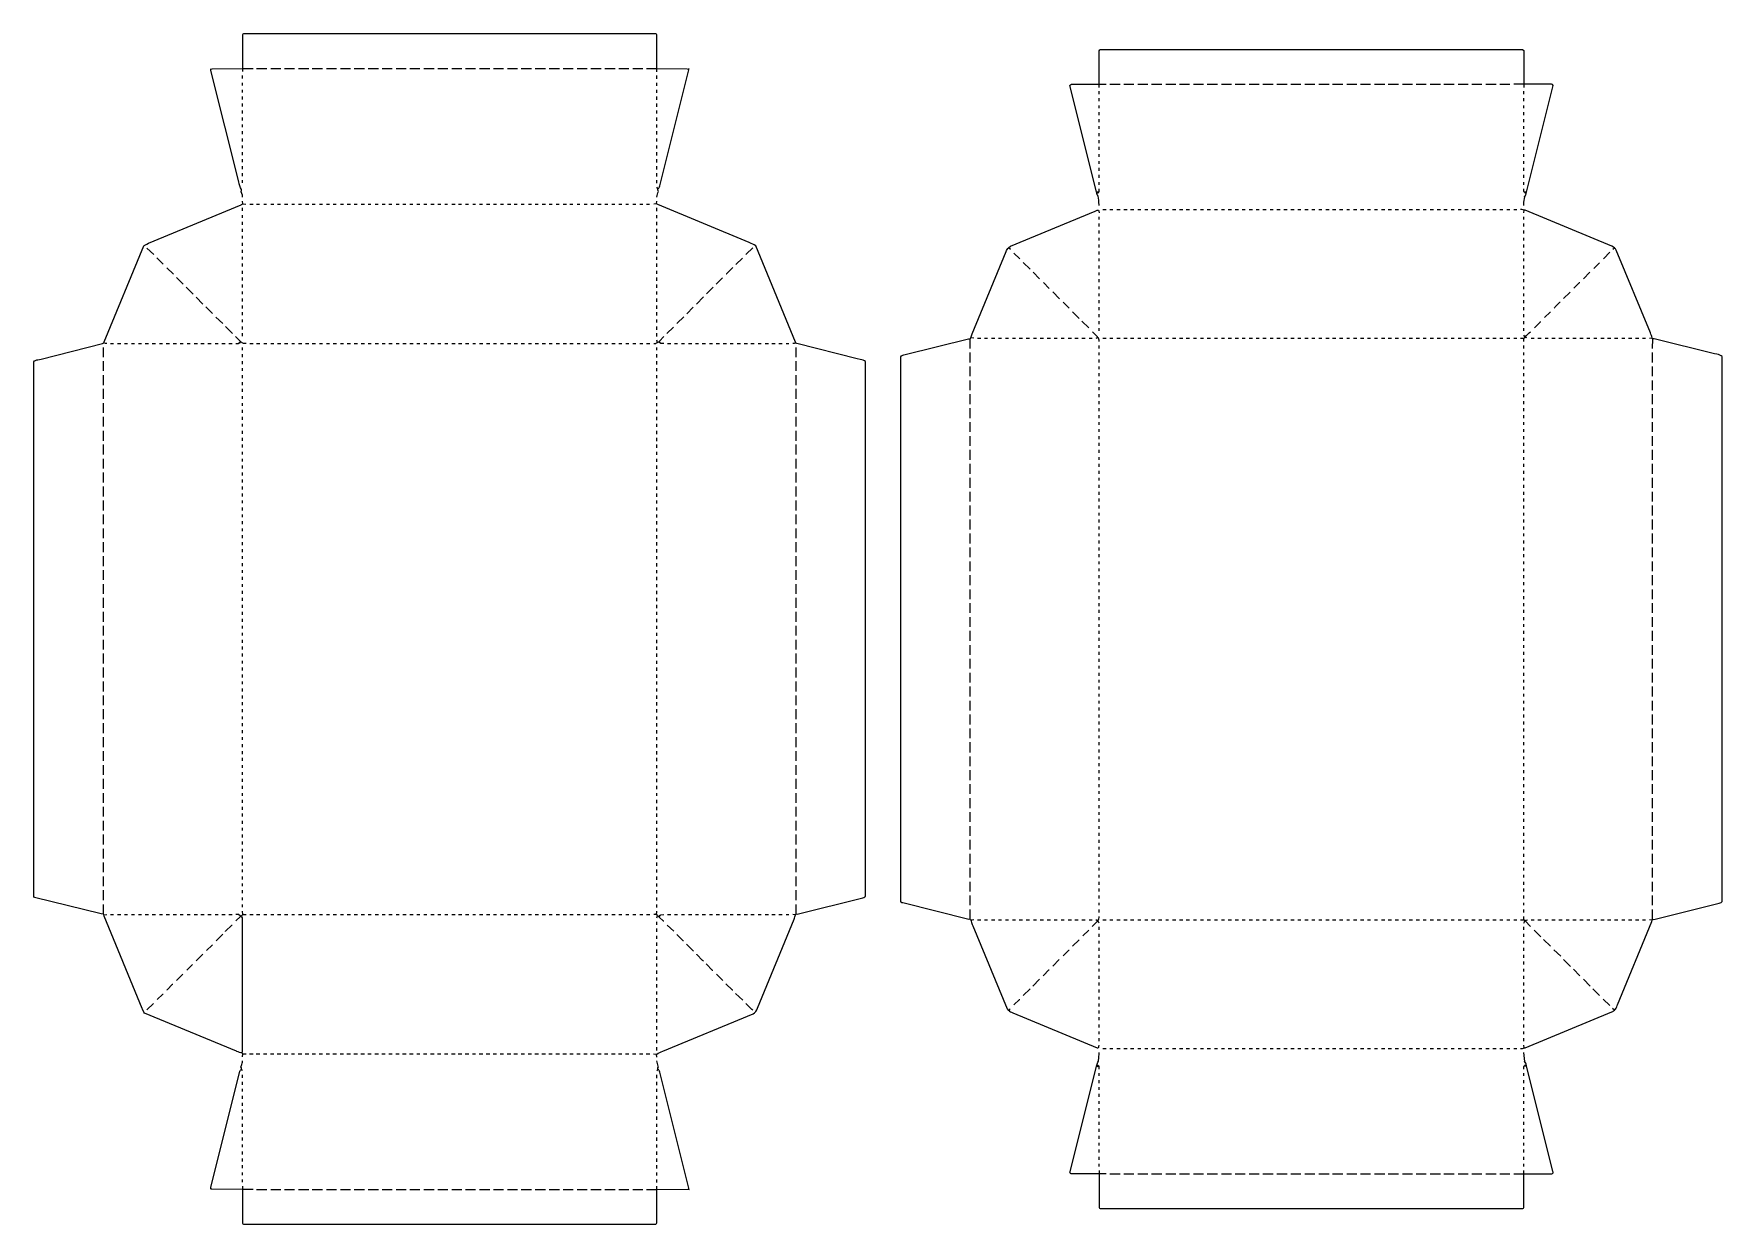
# Model space of a CAD drawing. Extents: x 660 to 6388, y 467 to 4506.
import ezdxf

# ---------------------------------------------------------------- set-up
doc = ezdxf.new("R2010")
doc.units = 0
doc.layers.get('0').update_dxf_attribs({"linetype": 'CONTINUOUS'})

msp = doc.modelspace()

# ---------------------------------------------------------------- linework, layer by layer
at = {"color": 7, "linetype": 'CONTINUOUS'}
for points in [[(2774, 4377), (2774, 4388), (2773.5, 4502, 0.332413), (2770, 4506), (1372, 4506, 0.270975), (1368.5, 4502), (1368, 4388), (1368, 4378)], [(4274, 4324), (4274, 4335), (4274.5, 4448, -0.247487), (4279, 4453), (5710, 4453), (5715, 4449), (5715, 4335), (5715, 4324)], [(1368, 3952), (1367.6, 3957.9), (1363.6, 3969.9), (1363.5, 3971, 0.067195), (1365, 3978, -0.12801), (1355.4, 4003.1), (1260.6, 4381.9, -0.106047), (1261, 4386)], [(2777, 3979, 0.200814), (2784.6, 3995.1), (2785.6, 3999.1), (2882, 4384), (2881, 4386)], [(4274, 3923), (4273.5, 3936), (4272.6, 3939.9), (4272.4, 3949.1), (4270.8, 3953.9, -0.064627), (4266, 3966), (4265, 3970), (4175, 4330, -0.200223), (4180, 4334.5), (4274, 4335), (4298, 4335)], [(5715, 3923), (5715.5, 3935), (5718, 3953), (5719, 3955, 0.11879), (5723, 3966), (5724, 3969), (5814, 4331, 0.250927), (5809, 4334.5), (5715, 4335), (5681, 4335)], [(2774, 3952, -0.076176), (2779, 3971), (2778.2, 3973.1, -0.152689), (2777, 3979, 0.085094), (2774, 3985)], [(5723, 3966, -0.545951), (5716, 3970), (5715, 3971), (5715, 3980)], [(896, 1519), (888.9, 1519.6), (663, 1576), (660, 1579), (660, 3393, -0.226284), (674.1, 3399.6), (684.9, 3402.4), (893.1, 3454.8), (898, 3457), (898.4, 3460.9), (1033, 3786), (1034, 3788), (1043.1, 3792.7), (1048.9, 3795.2), (1364, 3926), (1365, 3927), (1369, 3929), (1379, 3928)], [(3244, 3457), (3243.6, 3459.9), (3109, 3786, 0.088217), (3088.9, 3796.8), (3086.9, 3797.7), (2777.2, 3926.2), (2773, 3929), (2763, 3928)], [(3837, 3438), (3837, 3471, 0.184026), (3839, 3474, -0.093701), (3843.7, 3488.1), (3958.8, 3767.1, -0.101144), (3967, 3780), (3974, 3785), (4260.9, 3904.3), (4267.9, 3907.2, -0.551051), (4273.6, 3903.9), (4274, 3899)], [(6152, 1502), (6156, 1501), (6378.1, 1556.6), (6380.9, 1557.4, 0.175272), (6388, 1562), (6388, 3411, 0.152773), (6370.1, 3418.4), (6362.1, 3420.4), (6157, 3471.5), (6156, 3471), (6152, 3471), (6150, 3473), (6150, 3474, 0.06961), (6144.3, 3491.1), (6028.2, 3772.1, 0.146719), (6022, 3780), (6013.8, 3785.8), (5720, 3907.5), (5719, 3907), (5715, 3907), (5713.1, 3908.2, 0.168768), (5704, 3910)], [(5818, 3575, -0.065166), (5826, 3584), (5837, 3595), (5838, 3595)], [(4274, 3462, 0.281867), (4269, 3476), (4269, 3478), (4252, 3495)], [(5704, 3473), (5715, 3473), (5718, 3476), (5720, 3477, -0.070149), (5738, 3495)], [(908, 3455, -0.130252), (898, 3457)], [(1346, 3455), (1355, 3455), (1357, 3457), (1358, 3458, 1.246616), (1360, 3459), (1361, 3461)], [(2763, 3455, 0.204893), (2776, 3459, 0.333333), (2780, 3461), (2782, 3462), (2782.2, 3462.9), (2798, 3479)], [(3246, 1520), (3250, 1519), (3473.1, 1574.6), (3475.9, 1575.4, 0.137422), (3482, 1580), (3482, 3394, 0.117193), (3463.9, 3400.6), (3453.1, 3403.4), (3248.9, 3454.8), (3244, 3457), (3243.1, 3456.8), (3239.9, 3455.4), (3235, 3455)], [(3837, 1502), (3832, 1501), (3607.9, 1557.6), (3605, 1558), (3601, 1562), (3601, 3410, -0.227924), (3616.1, 3417.6), (3830.9, 3471.4, -0.086291), (3837, 3471)], [(4264, 3473, -0.15463), (4269, 3476)], [(5718, 3476, 0.228676), (5715, 3483)], [(5725, 3474, -0.155754), (5720, 3477)], [(1367, 1048, -0.086109), (1349.1, 1053.3), (1347.9, 1053.8), (1036, 1183), (1033, 1186), (1028.3, 1197.1), (1027.7, 1198.9), (898.4, 1512.1), (898, 1517), (896, 1519), (896, 1552)], [(2762, 1045), (2774, 1044, -0.070735), (2794.1, 1053.8), (3100.1, 1180.8, 0.24033), (3114.7, 1200.1), (3239.7, 1502.1, 0.06564), (3244, 1517, 0.184026), (3246, 1520), (3246, 1552)], [(1346, 1496), (1361, 1511), (1361, 1512), (1365, 1513, 0.09902), (1369, 1518), (1368, 1529)], [(1368, 1035), (1369, 1045), (1367, 1047), (1367, 1048), (1367.4, 1050.9), (1368, 1052), (1368, 1507, -0.079147), (1365, 1513)], [(2772, 1518), (2772.8, 1521.1, 0.169482), (2774, 1529)], [(2776, 1513), (2780, 1512, -0.162278), (2786, 1516), (2787, 1517), (2797, 1518)], [(2797, 1495), (2796, 1495), (2782, 1509), (2782, 1510, -0.618034), (2780, 1512)], [(3840, 1499, 0.133569), (3843.8, 1483.9), (3845.8, 1478.9), (3962.2, 1198.2), (3966, 1193), (3968, 1193, 0.171313), (3980.9, 1184.8), (4267.9, 1065.8, 0.457764), (4273.6, 1070.1), (4274, 1074)], [(4251, 1477), (4270, 1496), (4270, 1497, 0.179421), (4274, 1511)], [(4270, 1497, -0.126966), (4263, 1500)], [(4274, 1489, 0.125359), (4270, 1496)], [(5704, 1063, 0.200418), (5716, 1066), (5720, 1065), (6013.9, 1187.2), (6016.9, 1188.3, 0.071993), (6022, 1193, 0.16957), (6031.7, 1209.1), (6032.3, 1210.9), (6149.6, 1494.1), (6150, 1499, 0.184026), (6152, 1502), (6152, 1535)], [(5715, 1489, 0.155288), (5718, 1497), (5715, 1500), (5715, 1511)], [(5720, 1496, -0.125537), (5727, 1500)], [(3968, 1193, -0.162278), (3972, 1198)], [(4298, 638), (4274, 638), (4179, 638.5, -0.557003), (4175.6, 645.1), (4265, 1003), (4266, 1007, -0.098591), (4272, 1020), (4272.6, 1033.1, 0.097668), (4274, 1050)], [(5681, 638), (5715, 638), (5810, 638.5, 0.586605), (5813.4, 646.1), (5724, 1004), (5724, 1006), (5723, 1007, 0.145859), (5718, 1019), (5715, 1050)], [(1404, 585), (1368, 585), (1264, 585.5, -0.557578), (1260.6, 591.1), (1359.4, 985.9, -0.104176), (1365, 993)], [(1368, 987, 0.085094), (1365, 993, 0.155754), (1363, 1001), (1364.4, 1005.9, 0.165152), (1368, 1021)], [(2774, 987, 0.079147), (2777, 993, -0.217143), (2779, 1001), (2778.4, 1003.1), (2774.4, 1017.1), (2774, 1021)], [(2881, 586), (2882, 589), (2783.4, 983.1), (2782.6, 985.9, 0.195857), (2777, 993)], [(4274, 993), (4274, 1002), (4273, 1003, 0.288281), (4266, 1007)], [(4274, 649), (4274, 638), (4274.5, 524, 0.270975), (4278, 520), (5711, 520, 0.270975), (5714.5, 524), (5715, 638), (5715, 649)], [(1368, 596), (1368, 585), (1368.5, 471, 0.270975), (1372, 467), (2770, 467, 0.148952), (2773.5, 472), (2774, 585), (2774, 596)]]:
    msp.add_lwpolyline(points, format="xyb", dxfattribs=at)
for points in [[(1260, 4387), (1261, 4386), (1261.9, 4386.2), (1265, 4387.5), (1368, 4388), (1404, 4388)], [(1368, 4354), (1368, 4364)], [(1416, 4388), (1451, 4388)], [(1464, 4388), (1498, 4388)], [(1511, 4388), (1545, 4388)], [(1558, 4388), (1593, 4388)], [(1605, 4388), (1640, 4388)], [(1653, 4388), (1687, 4388)], [(1700, 4388), (1734, 4388)], [(1747, 4388), (1782, 4388)], [(1794, 4388), (1829, 4388)], [(1842, 4388), (1876, 4388)], [(1889, 4388), (1923, 4388)], [(1936, 4388), (1970, 4388)], [(1983, 4388), (2018, 4388)], [(2031, 4388), (2065, 4388)], [(2078, 4388), (2112, 4388)], [(2125, 4388), (2159, 4388)], [(2172, 4388), (2207, 4388)], [(2220, 4388), (2254, 4388)], [(2267, 4388), (2301, 4388)], [(2314, 4388), (2348, 4388)], [(2361, 4388), (2396, 4388)], [(2408, 4388), (2443, 4388)], [(2456, 4388), (2490, 4388)], [(2503, 4388), (2537, 4388)], [(2550, 4388), (2585, 4388)], [(2597, 4388), (2632, 4388)], [(2645, 4388), (2679, 4388)], [(2692, 4388), (2726, 4388)], [(2739, 4388), (2774, 4388), (2877, 4387.5), (2881, 4386), (2883, 4388)], [(2774, 4353), (2774, 4364)], [(1368, 4330), (1368, 4340)], [(1368, 4307), (1368, 4316)], [(2774, 4329), (2774, 4340)], [(2774, 4306), (2774, 4316)], [(4274, 4301), (4274, 4311)], [(4311, 4335), (4345, 4335)], [(4358, 4335), (4392, 4335)], [(4405, 4335), (4439, 4335)], [(4452, 4335), (4487, 4335)], [(4500, 4335), (4534, 4335)], [(4547, 4335), (4581, 4335)], [(4594, 4335), (4628, 4335)], [(4641, 4335), (4676, 4335)], [(4689, 4335), (4723, 4335)], [(4736, 4335), (4770, 4335)], [(4783, 4335), (4817, 4335)], [(4830, 4335), (4865, 4335)], [(4877, 4335), (4912, 4335)], [(4925, 4335), (4959, 4335)], [(4972, 4335), (5006, 4335)], [(5019, 4335), (5054, 4335)], [(5066, 4335), (5101, 4335)], [(5114, 4335), (5148, 4335)], [(5161, 4335), (5195, 4335)], [(5208, 4335), (5243, 4335)], [(5255, 4335), (5290, 4335)], [(5303, 4335), (5337, 4335)], [(5350, 4335), (5384, 4335)], [(5397, 4335), (5432, 4335)], [(5444, 4335), (5479, 4335)], [(5492, 4335), (5526, 4335)], [(5539, 4335), (5573, 4335)], [(5586, 4335), (5621, 4335)], [(5633, 4335), (5668, 4335)], [(5715, 4301), (5715, 4311)], [(1368, 4283), (1368, 4293)], [(1368, 4259), (1368, 4269)], [(1368, 4236), (1368, 4246)], [(2774, 4282), (2774, 4293)], [(2774, 4258), (2774, 4269)], [(2774, 4235), (2774, 4246)], [(4274, 4277), (4274, 4287)], [(4274, 4254), (4274, 4263)], [(4274, 4230), (4274, 4240)], [(5715, 4277), (5715, 4287)], [(5715, 4254), (5715, 4263)], [(5715, 4230), (5715, 4240)], [(1368, 4212), (1368, 4222)], [(1368, 4189), (1368, 4198)], [(2774, 4211), (2774, 4222)], [(2774, 4188), (2774, 4198)], [(4274, 4206), (4274, 4216)], [(4274, 4183), (4274, 4192)], [(5715, 4206), (5715, 4216)], [(5715, 4183), (5715, 4192)], [(1368, 4165), (1368, 4175)], [(1368, 4141), (1368, 4151)], [(1368, 4118), (1368, 4127)], [(2774, 4164), (2774, 4175)], [(2774, 4140), (2774, 4151)], [(2774, 4117), (2774, 4127)], [(4274, 4159), (4274, 4169)], [(4274, 4135), (4274, 4145)], [(5715, 4159), (5715, 4169)], [(5715, 4135), (5715, 4145)], [(1368, 4094), (1368, 4104)], [(1368, 4070), (1368, 4080)], [(2774, 4093), (2774, 4104)], [(2774, 4069), (2774, 4080)], [(4274, 4112), (4274, 4122)], [(4274, 4088), (4274, 4098)], [(4274, 4065), (4274, 4074)], [(5715, 4112), (5715, 4122)], [(5715, 4088), (5715, 4098)], [(5715, 4065), (5715, 4074)], [(1368, 4047), (1368, 4057)], [(1368, 4023), (1368, 4033)], [(2774, 4046), (2774, 4057)], [(2774, 4022), (2774, 4033)], [(4274, 4041), (4274, 4051)], [(4274, 4017), (4274, 4027)], [(5715, 4041), (5715, 4051)], [(5715, 4017), (5715, 4027)], [(1368, 4000), (1368, 4009)], [(2774, 3999), (2774, 4009)], [(4274, 3994), (4274, 4003)], [(5715, 3994), (5715, 4003)], [(5718, 3953), (5716, 3954)], [(1369, 3929), (1368, 3938)], [(1368, 3905), (1368, 3915)], [(1393, 3928), (1404, 3928)], [(1416, 3928), (1426, 3928)], [(1440, 3928), (1450, 3928)], [(1464, 3928), (1474, 3928)], [(1487, 3928), (1497, 3928)], [(1511, 3928), (1522, 3928)], [(1535, 3928), (1545, 3928)], [(1558, 3928), (1568, 3928)], [(1582, 3928), (1593, 3928)], [(1605, 3928), (1615, 3928)], [(1629, 3928), (1639, 3928)], [(1653, 3928), (1663, 3928)], [(1676, 3928), (1686, 3928)], [(1700, 3928), (1711, 3928)], [(1723, 3928), (1734, 3928)], [(1747, 3928), (1757, 3928)], [(1771, 3928), (1782, 3928)], [(1794, 3928), (1804, 3928)], [(1818, 3928), (1828, 3928)], [(1842, 3928), (1852, 3928)], [(1865, 3928), (1875, 3928)], [(1889, 3928), (1900, 3928)], [(1912, 3928), (1922, 3928)], [(1936, 3928), (1946, 3928)], [(1960, 3928), (1970, 3928)], [(1983, 3928), (1993, 3928)], [(2007, 3928), (2018, 3928)], [(2031, 3928), (2041, 3928)], [(2054, 3928), (2064, 3928)], [(2078, 3928), (2089, 3928)], [(2101, 3928), (2111, 3928)], [(2125, 3928), (2135, 3928)], [(2149, 3928), (2159, 3928)], [(2172, 3928), (2182, 3928)], [(2196, 3928), (2207, 3928)], [(2220, 3928), (2230, 3928)], [(2243, 3928), (2253, 3928)], [(2267, 3928), (2278, 3928)], [(2290, 3928), (2300, 3928)], [(2314, 3928), (2324, 3928)], [(2338, 3928), (2348, 3928)], [(2361, 3928), (2371, 3928)], [(2385, 3928), (2396, 3928)], [(2408, 3928), (2419, 3928)], [(2432, 3928), (2442, 3928)], [(2456, 3928), (2467, 3928)], [(2479, 3928), (2489, 3928)], [(2503, 3928), (2513, 3928)], [(2527, 3928), (2537, 3928)], [(2550, 3928), (2560, 3928)], [(2574, 3928), (2585, 3928)], [(2597, 3928), (2607, 3928)], [(2621, 3928), (2631, 3928)], [(2645, 3928), (2655, 3928)], [(2668, 3928), (2678, 3928)], [(2692, 3928), (2703, 3928)], [(2716, 3928), (2726, 3928)], [(2739, 3928), (2749, 3928)], [(2773, 3929), (2774, 3938)], [(2774, 3904), (2774, 3915)], [(4287, 3910), (4298, 3910)], [(4311, 3910), (4321, 3910)], [(4334, 3910), (4345, 3910)], [(4358, 3910), (4369, 3910)], [(4381, 3910), (4392, 3910)], [(4405, 3910), (4416, 3910)], [(4429, 3910), (4439, 3910)], [(4452, 3910), (4463, 3910)], [(4476, 3910), (4487, 3910)], [(4500, 3910), (4510, 3910)], [(4523, 3910), (4534, 3910)], [(4547, 3910), (4558, 3910)], [(4570, 3910), (4581, 3910)], [(4594, 3910), (4605, 3910)], [(4618, 3910), (4628, 3910)], [(4641, 3910), (4652, 3910)], [(4665, 3910), (4676, 3910)], [(4689, 3910), (4699, 3910)], [(4712, 3910), (4723, 3910)], [(4736, 3910), (4747, 3910)], [(4759, 3910), (4770, 3910)], [(4783, 3910), (4794, 3910)], [(4807, 3910), (4817, 3910)], [(4830, 3910), (4841, 3910)], [(4854, 3910), (4865, 3910)], [(4877, 3910), (4888, 3910)], [(4901, 3910), (4912, 3910)], [(4925, 3910), (4936, 3910)], [(4948, 3910), (4959, 3910)], [(4972, 3910), (4983, 3910)], [(4996, 3910), (5006, 3910)], [(5019, 3910), (5030, 3910)], [(5043, 3910), (5054, 3910)], [(5066, 3910), (5077, 3910)], [(5090, 3910), (5101, 3910)], [(5114, 3910), (5124, 3910)], [(5137, 3910), (5148, 3910)], [(5161, 3910), (5172, 3910)], [(5185, 3910), (5195, 3910)], [(5208, 3910), (5219, 3910)], [(5232, 3910), (5243, 3910)], [(5255, 3910), (5266, 3910)], [(5279, 3910), (5290, 3910)], [(5303, 3910), (5313, 3910)], [(5326, 3910), (5337, 3910)], [(5350, 3910), (5361, 3910)], [(5374, 3910), (5384, 3910)], [(5397, 3910), (5408, 3910)], [(5421, 3910), (5432, 3910)], [(5444, 3910), (5455, 3910)], [(5468, 3910), (5479, 3910)], [(5492, 3910), (5502, 3910)], [(5515, 3910), (5526, 3910)], [(5539, 3910), (5550, 3910)], [(5562, 3910), (5573, 3910)], [(5586, 3910), (5597, 3910)], [(5610, 3910), (5621, 3910)], [(5633, 3910), (5644, 3910)], [(5657, 3910), (5668, 3910)], [(5681, 3910), (5691, 3910)], [(5715, 3899), (5716, 3907)], [(1368, 3881), (1368, 3891)], [(1368, 3858), (1368, 3868)], [(1368, 3834), (1368, 3844)], [(2774, 3880), (2774, 3891)], [(2774, 3857), (2774, 3868)], [(2774, 3833), (2774, 3844)], [(4274, 3876), (4274, 3885)], [(4274, 3852), (4274, 3862)], [(4274, 3828), (4274, 3838)], [(5715, 3876), (5715, 3885)], [(5715, 3852), (5715, 3862)], [(5715, 3828), (5715, 3838)], [(1368, 3811), (1368, 3820)], [(1368, 3787), (1368, 3797)], [(2774, 3810), (2774, 3820)], [(2774, 3786), (2774, 3797)], [(4274, 3805), (4274, 3814)], [(4274, 3781), (4274, 3791)], [(5715, 3805), (5715, 3814)], [(5715, 3781), (5715, 3791)], [(1067, 3757), (1044, 3779)], [(1099, 3724), (1077, 3746)], [(1368, 3763), (1368, 3773)], [(1368, 3740), (1368, 3749)], [(1368, 3716), (1368, 3726)], [(2774, 3762), (2774, 3773)], [(2774, 3739), (2774, 3749)], [(2774, 3715), (2774, 3726)], [(3042, 3723), (3064, 3745)], [(3076, 3758), (3076.9, 3758.2), (3099, 3780)], [(3973, 3774), (3967, 3780)], [(4005, 3742), (3985, 3762)], [(4040, 3707), (4017, 3730)], [(4274, 3757), (4274, 3767)], [(4274, 3734), (4274, 3744)], [(5715, 3757), (5715, 3767)], [(5715, 3734), (5715, 3744)], [(5952, 3710), (5970.9, 3728.2), (5972, 3729)], [(5985, 3742), (5985.8, 3743.1), (6007, 3765)], [(6017, 3775), (6022, 3780)], [(1134, 3690), (1111, 3712)], [(1167, 3656), (1144, 3679)], [(1368, 3692), (1368, 3702)], [(1368, 3669), (1368, 3679)], [(2774, 3691), (2774, 3702)], [(2774, 3668), (2774, 3679)], [(2975, 3656), (2997, 3678)], [(3009, 3691), (3010, 3691), (3032, 3713)], [(4072, 3675), (4050, 3697)], [(4274, 3710), (4274, 3720)], [(4274, 3687), (4274, 3696)], [(4274, 3663), (4274, 3673)], [(5715, 3710), (5715, 3720)], [(5715, 3687), (5715, 3696)], [(5715, 3663), (5715, 3673)], [(5917, 3675), (5939, 3697)], [(1201, 3623), (1177, 3646)], [(1234, 3589), (1211, 3612)], [(1368, 3645), (1368, 3655)], [(1368, 3622), (1368, 3631)], [(2774, 3644), (2774, 3655)], [(2774, 3621), (2774, 3631)], [(2908, 3589), (2932, 3613)], [(2942, 3624), (2943.1, 3624.8), (2965, 3646)], [(4105, 3642), (4085, 3662)], [(4140, 3607), (4117, 3630)], [(4274, 3639), (4274, 3649)], [(4274, 3616), (4274, 3625)], [(5715, 3639), (5715, 3649)], [(5715, 3616), (5715, 3625)], [(5850, 3608), (5870.9, 3628.2), (5872, 3629)], [(5885, 3643), (5904.1, 3661.8), (5905, 3662)], [(1266, 3557), (1244, 3579)], [(1368, 3598), (1368, 3608)], [(1368, 3574), (1368, 3584)], [(1368, 3551), (1368, 3561)], [(2774, 3597), (2774, 3608)], [(2774, 3573), (2774, 3584)], [(2774, 3550), (2774, 3561)], [(2875, 3556), (2897, 3578)], [(4172, 3575), (4152, 3595)], [(4207, 3540), (4184, 3563)], [(4274, 3592), (4274, 3602)], [(4274, 3568), (4274, 3578)], [(4274, 3545), (4274, 3555)], [(5715, 3592), (5715, 3602)], [(5715, 3568), (5715, 3578)], [(5715, 3545), (5715, 3555)], [(5785, 3543), (5803.9, 3561.2), (5805, 3562)], [(1301, 3523), (1278, 3545)], [(1334, 3489), (1310, 3513)], [(1368, 3527), (1368, 3537)], [(1368, 3503), (1368, 3513)], [(2774, 3526), (2774, 3537)], [(2774, 3502), (2774, 3513)], [(2808, 3489), (2830, 3511)], [(2842, 3524), (2843, 3524), (2865, 3546)], [(4239, 3508), (4216, 3531)], [(4274, 3521), (4274, 3531)], [(4274, 3498), (4274, 3507)], [(5715, 3521), (5715, 3531)], [(5715, 3498), (5715, 3507)], [(5751, 3508), (5751.8, 3509.1), (5771, 3529), (5772, 3530)], [(896, 3409), (896, 3442)], [(920, 3455), (931, 3455)], [(944, 3455), (955, 3455)], [(968, 3455), (978, 3455)], [(991, 3455), (1002, 3455)], [(1015, 3455), (1026, 3455)], [(1038, 3455), (1049, 3455)], [(1062, 3455), (1073, 3455)], [(1086, 3455), (1097, 3455)], [(1109, 3455), (1120, 3455)], [(1133, 3455), (1144, 3455)], [(1157, 3455), (1167, 3455)], [(1180, 3455), (1191, 3455)], [(1204, 3455), (1215, 3455)], [(1227, 3455), (1238, 3455)], [(1251, 3455), (1262, 3455)], [(1275, 3455), (1285, 3455)], [(1298, 3455), (1309, 3455)], [(1322, 3455), (1333, 3455)], [(1380, 3455), (1372, 3455.4), (1361, 3461), (1361, 3462), (1344, 3479)], [(1368, 3480), (1368, 3490)], [(1368, 3433), (1368, 3442)], [(1393, 3455), (1404, 3455)], [(1416, 3455), (1427, 3455)], [(1440, 3455), (1451, 3455)], [(1464, 3455), (1474, 3455)], [(1487, 3455), (1498, 3455)], [(1511, 3455), (1522, 3455)], [(1535, 3455), (1545, 3455)], [(1558, 3455), (1569, 3455)], [(1582, 3455), (1593, 3455)], [(1605, 3455), (1616, 3455)], [(1629, 3455), (1640, 3455)], [(1653, 3455), (1663, 3455)], [(1676, 3455), (1687, 3455)], [(1700, 3455), (1711, 3455)], [(1723, 3455), (1734, 3455)], [(1747, 3455), (1758, 3455)], [(1771, 3455), (1782, 3455)], [(1794, 3455), (1805, 3455)], [(1818, 3455), (1829, 3455)], [(1842, 3455), (1852, 3455)], [(1865, 3455), (1876, 3455)], [(1889, 3455), (1900, 3455)], [(1912, 3455), (1923, 3455)], [(1936, 3455), (1947, 3455)], [(1960, 3455), (1970, 3455)], [(1983, 3455), (1994, 3455)], [(2007, 3455), (2018, 3455)], [(2031, 3455), (2041, 3455)], [(2054, 3455), (2065, 3455)], [(2078, 3455), (2089, 3455)], [(2101, 3455), (2112, 3455)], [(2125, 3455), (2136, 3455)], [(2149, 3455), (2159, 3455)], [(2172, 3455), (2183, 3455)], [(2196, 3455), (2207, 3455)], [(2220, 3455), (2230, 3455)], [(2243, 3455), (2254, 3455)], [(2267, 3455), (2278, 3455)], [(2290, 3455), (2301, 3455)], [(2314, 3455), (2325, 3455)], [(2338, 3455), (2348, 3455)], [(2361, 3455), (2372, 3455)], [(2385, 3455), (2396, 3455)], [(2408, 3455), (2419, 3455)], [(2432, 3455), (2443, 3455)], [(2456, 3455), (2467, 3455)], [(2479, 3455), (2490, 3455)], [(2503, 3455), (2514, 3455)], [(2527, 3455), (2537, 3455)], [(2550, 3455), (2561, 3455)], [(2574, 3455), (2585, 3455)], [(2597, 3455), (2608, 3455)], [(2621, 3455), (2632, 3455)], [(2645, 3455), (2655, 3455)], [(2668, 3455), (2679, 3455)], [(2692, 3455), (2703, 3455)], [(2716, 3455), (2726, 3455)], [(2739, 3455), (2750, 3455)], [(2774, 3479), (2774, 3490)], [(2776, 3459), (2774, 3466)], [(2774, 3432), (2774, 3442)], [(2797, 3455), (2787, 3455), (2785, 3457), (2784, 3457), (2780, 3461)], [(2810, 3455), (2821, 3455)], [(2834, 3455), (2844, 3455)], [(2857, 3455), (2868, 3455)], [(2881, 3455), (2892, 3455)], [(2905, 3455), (2915, 3455)], [(2928, 3455), (2939, 3455)], [(2952, 3455), (2963, 3455)], [(2975, 3455), (2986, 3455)], [(2999, 3455), (3010, 3455)], [(3023, 3455), (3033, 3455)], [(3046, 3455), (3057, 3455)], [(3070, 3455), (3081, 3455)], [(3093, 3455), (3104, 3455)], [(3117, 3455), (3128, 3455)], [(3141, 3455), (3152, 3455)], [(3164, 3455), (3175, 3455)], [(3188, 3455), (3199, 3455)], [(3212, 3455), (3222, 3455)], [(3246, 3409), (3246, 3442)], [(3849, 3473), (3839, 3474)], [(3862, 3473), (3873, 3473)], [(3885, 3473), (3896, 3473)], [(3909, 3473), (3920, 3473)], [(3933, 3473), (3943, 3473)], [(3956, 3473), (3967, 3473)], [(3980, 3473), (3991, 3473)], [(4003, 3473), (4014, 3473)], [(4027, 3473), (4038, 3473)], [(4051, 3473), (4062, 3473)], [(4074, 3473), (4085, 3473)], [(4098, 3473), (4109, 3473)], [(4122, 3473), (4132, 3473)], [(4145, 3473), (4156, 3473)], [(4169, 3473), (4180, 3473)], [(4192, 3473), (4203, 3473)], [(4216, 3473), (4227, 3473)], [(4240, 3473), (4251, 3473)], [(4274, 3438), (4274, 3448)], [(4287, 3473), (4298, 3473)], [(4311, 3473), (4321, 3473)], [(4334, 3473), (4345, 3473)], [(4358, 3473), (4369, 3473)], [(4381, 3473), (4392, 3473)], [(4405, 3473), (4416, 3473)], [(4429, 3473), (4439, 3473)], [(4452, 3473), (4463, 3473)], [(4476, 3473), (4487, 3473)], [(4500, 3473), (4510, 3473)], [(4523, 3473), (4534, 3473)], [(4547, 3473), (4558, 3473)], [(4570, 3473), (4581, 3473)], [(4594, 3473), (4605, 3473)], [(4618, 3473), (4628, 3473)], [(4641, 3473), (4652, 3473)], [(4665, 3473), (4676, 3473)], [(4689, 3473), (4699, 3473)], [(4712, 3473), (4723, 3473)], [(4736, 3473), (4747, 3473)], [(4759, 3473), (4770, 3473)], [(4783, 3473), (4794, 3473)], [(4807, 3473), (4817, 3473)], [(4830, 3473), (4841, 3473)], [(4854, 3473), (4865, 3473)], [(4877, 3473), (4888, 3473)], [(4901, 3473), (4912, 3473)], [(4925, 3473), (4936, 3473)], [(4948, 3473), (4959, 3473)], [(4972, 3473), (4983, 3473)], [(4996, 3473), (5006, 3473)], [(5019, 3473), (5030, 3473)], [(5043, 3473), (5054, 3473)], [(5066, 3473), (5077, 3473)], [(5090, 3473), (5101, 3473)], [(5114, 3473), (5124, 3473)], [(5137, 3473), (5148, 3473)], [(5161, 3473), (5172, 3473)], [(5185, 3473), (5195, 3473)], [(5208, 3473), (5219, 3473)], [(5232, 3473), (5243, 3473)], [(5255, 3473), (5266, 3473)], [(5279, 3473), (5290, 3473)], [(5303, 3473), (5313, 3473)], [(5326, 3473), (5337, 3473)], [(5350, 3473), (5361, 3473)], [(5374, 3473), (5384, 3473)], [(5397, 3473), (5408, 3473)], [(5421, 3473), (5432, 3473)], [(5444, 3473), (5455, 3473)], [(5468, 3473), (5479, 3473)], [(5492, 3473), (5502, 3473)], [(5515, 3473), (5526, 3473)], [(5539, 3473), (5550, 3473)], [(5562, 3473), (5573, 3473)], [(5586, 3473), (5597, 3473)], [(5610, 3473), (5621, 3473)], [(5633, 3473), (5644, 3473)], [(5657, 3473), (5668, 3473)], [(5681, 3473), (5691, 3473)], [(5715, 3462), (5715, 3473)], [(5715, 3438), (5715, 3448)], [(5740, 3473), (5750, 3473)], [(5763, 3473), (5774, 3473)], [(5787, 3473), (5798, 3473)], [(5810, 3473), (5821, 3473)], [(5834, 3473), (5845, 3473)], [(5858, 3473), (5869, 3473)], [(5881, 3473), (5892, 3473)], [(5905, 3473), (5916, 3473)], [(5929, 3473), (5939, 3473)], [(5952, 3473), (5963, 3473)], [(5976, 3473), (5987, 3473)], [(5999, 3473), (6010, 3473)], [(6023, 3473), (6034, 3473)], [(6047, 3473), (6058, 3473)], [(6070, 3473), (6081, 3473)], [(6094, 3473), (6105, 3473)], [(6118, 3473), (6128, 3473)], [(6141, 3473), (6150, 3474)], [(6152, 3438), (6153, 3471)], [(896, 3362), (896, 3395)], [(1368, 3409), (1368, 3419)], [(1368, 3385), (1368, 3395)], [(2774, 3408), (2774, 3419)], [(2774, 3384), (2774, 3395)], [(3246, 3362), (3246, 3395)], [(3837, 3391), (3837, 3425)], [(4274, 3415), (4274, 3425)], [(4274, 3391), (4274, 3401)], [(5715, 3415), (5715, 3425)], [(5715, 3391), (5715, 3401)], [(6152, 3391), (6152, 3425)], [(896, 3314), (896, 3348)], [(1368, 3362), (1368, 3372)], [(1368, 3338), (1368, 3348)], [(1368, 3314), (1368, 3324)], [(2774, 3361), (2774, 3372)], [(2774, 3337), (2774, 3348)], [(2774, 3313), (2774, 3324)], [(3246, 3314), (3246, 3348)], [(3837, 3344), (3837, 3377)], [(3837, 3297), (3837, 3330)], [(4274, 3368), (4274, 3377)], [(4274, 3344), (4274, 3354)], [(4274, 3320), (4274, 3330)], [(5715, 3368), (5715, 3377)], [(5715, 3344), (5715, 3354)], [(5715, 3320), (5715, 3330)], [(6152, 3344), (6152, 3377)], [(6152, 3297), (6152, 3330)], [(896, 3267), (896, 3301)], [(1368, 3291), (1368, 3301)], [(1368, 3267), (1368, 3277)], [(2774, 3290), (2774, 3301)], [(2774, 3266), (2774, 3277)], [(3246, 3267), (3246, 3301)], [(3837, 3249), (3837, 3283)], [(4274, 3297), (4274, 3307)], [(4274, 3273), (4274, 3283)], [(5715, 3297), (5715, 3307)], [(5715, 3273), (5715, 3283)], [(6152, 3249), (6152, 3283)], [(896, 3220), (896, 3253)], [(1368, 3244), (1368, 3253)], [(1368, 3220), (1368, 3230)], [(2774, 3243), (2774, 3253)], [(2774, 3219), (2774, 3230)], [(3246, 3220), (3246, 3253)], [(3837, 3202), (3837, 3236)], [(4274, 3249), (4274, 3259)], [(4274, 3226), (4274, 3236)], [(4274, 3202), (4274, 3212)], [(5715, 3249), (5715, 3259)], [(5715, 3226), (5715, 3236)], [(5715, 3202), (5715, 3212)], [(6152, 3202), (6152, 3236)], [(896, 3173), (896, 3206)], [(896, 3125), (896, 3159)], [(1368, 3196), (1368, 3206)], [(1368, 3173), (1368, 3183)], [(1368, 3149), (1368, 3159)], [(2774, 3195), (2774, 3206)], [(2774, 3172), (2774, 3183)], [(2774, 3148), (2774, 3159)], [(3246, 3173), (3246, 3206)], [(3246, 3125), (3246, 3159)], [(3837, 3155), (3837, 3188)], [(4274, 3179), (4274, 3188)], [(4274, 3155), (4274, 3165)], [(5715, 3179), (5715, 3188)], [(5715, 3155), (5715, 3165)], [(6152, 3155), (6152, 3188)], [(896, 3078), (896, 3112)], [(1368, 3125), (1368, 3135)], [(1368, 3102), (1368, 3112)], [(2774, 3124), (2774, 3135)], [(2774, 3101), (2774, 3112)], [(3246, 3078), (3246, 3112)], [(3837, 3108), (3837, 3141)], [(3837, 3060), (3837, 3094)], [(4274, 3131), (4274, 3141)], [(4274, 3108), (4274, 3118)], [(4274, 3084), (4274, 3094)], [(5715, 3131), (5715, 3141)], [(5715, 3108), (5715, 3118)], [(5715, 3084), (5715, 3094)], [(6152, 3108), (6152, 3141)], [(6152, 3060), (6152, 3094)], [(896, 3031), (896, 3064)], [(1368, 3078), (1368, 3088)], [(1368, 3055), (1368, 3064)], [(1368, 3031), (1368, 3041)], [(2774, 3077), (2774, 3088)], [(2774, 3054), (2774, 3064)], [(2774, 3030), (2774, 3041)], [(3246, 3031), (3246, 3064)], [(3837, 3013), (3837, 3047)], [(4274, 3060), (4274, 3070)], [(4274, 3037), (4274, 3047)], [(5715, 3060), (5715, 3070)], [(5715, 3037), (5715, 3047)], [(6152, 3013), (6152, 3047)], [(896, 2984), (896, 3017)], [(1368, 3007), (1368, 3017)], [(1368, 2984), (1368, 2994)], [(2774, 3006), (2774, 3017)], [(2774, 2983), (2774, 2994)], [(3246, 2984), (3246, 3017)], [(3837, 2966), (3837, 2999)], [(4274, 3013), (4274, 3023)], [(4274, 2990), (4274, 2999)], [(5715, 3013), (5715, 3023)], [(5715, 2990), (5715, 2999)], [(6152, 2966), (6152, 2999)], [(896, 2936), (896, 2970)], [(896, 2889), (896, 2923)], [(1368, 2960), (1368, 2970)], [(1368, 2936), (1368, 2946)], [(1368, 2913), (1368, 2923)], [(2774, 2959), (2774, 2970)], [(2774, 2935), (2774, 2946)], [(2774, 2912), (2774, 2923)], [(3246, 2936), (3246, 2970)], [(3246, 2889), (3246, 2923)], [(3837, 2919), (3837, 2952)], [(4274, 2966), (4274, 2976)], [(4274, 2942), (4274, 2952)], [(4274, 2919), (4274, 2929)], [(5715, 2966), (5715, 2976)], [(5715, 2942), (5715, 2952)], [(5715, 2919), (5715, 2929)], [(6152, 2919), (6152, 2952)], [(896, 2842), (896, 2875)], [(1368, 2889), (1368, 2899)], [(1368, 2866), (1368, 2875)], [(2774, 2888), (2774, 2899)], [(2774, 2865), (2774, 2875)], [(3246, 2842), (3246, 2875)], [(3837, 2872), (3837, 2905)], [(4274, 2895), (4274, 2905)], [(4274, 2872), (4274, 2881)], [(5715, 2895), (5715, 2905)], [(5715, 2872), (5715, 2881)], [(6152, 2872), (6152, 2905)], [(896, 2795), (896, 2828)], [(1368, 2842), (1368, 2852)], [(1368, 2818), (1368, 2828)], [(2774, 2841), (2774, 2852)], [(2774, 2817), (2774, 2828)], [(3246, 2795), (3246, 2828)], [(3837, 2824), (3837, 2858)], [(3837, 2777), (3837, 2810)], [(4274, 2848), (4274, 2858)], [(4274, 2824), (4274, 2834)], [(4274, 2801), (4274, 2810)], [(5715, 2848), (5715, 2858)], [(5715, 2824), (5715, 2834)], [(5715, 2801), (5715, 2810)], [(6152, 2824), (6152, 2858)], [(6152, 2777), (6152, 2810)], [(896, 2747), (896, 2781)], [(1368, 2795), (1368, 2805)], [(1368, 2771), (1368, 2781)], [(1368, 2747), (1368, 2757)], [(2774, 2794), (2774, 2805)], [(2774, 2770), (2774, 2781)], [(2774, 2746), (2774, 2757)], [(3246, 2747), (3246, 2781)], [(3837, 2730), (3837, 2763)], [(4274, 2777), (4274, 2787)], [(4274, 2753), (4274, 2763)], [(5715, 2777), (5715, 2787)], [(5715, 2753), (5715, 2763)], [(6152, 2730), (6152, 2763)], [(896, 2700), (896, 2734)], [(1368, 2724), (1368, 2734)], [(1368, 2700), (1368, 2710)], [(2774, 2723), (2774, 2734)], [(2774, 2699), (2774, 2710)], [(3246, 2700), (3246, 2734)], [(3837, 2683), (3837, 2716)], [(4274, 2730), (4274, 2740)], [(4274, 2706), (4274, 2716)], [(5715, 2730), (5715, 2740)], [(5715, 2706), (5715, 2716)], [(6152, 2683), (6152, 2716)], [(896, 2653), (896, 2686)], [(896, 2606), (896, 2639)], [(1368, 2677), (1368, 2686)], [(1368, 2653), (1368, 2663)], [(1368, 2629), (1368, 2639)], [(2774, 2676), (2774, 2686)], [(2774, 2652), (2774, 2663)], [(2774, 2628), (2774, 2639)], [(3246, 2653), (3246, 2686)], [(3246, 2606), (3246, 2639)], [(3837, 2635), (3837, 2669)], [(4274, 2683), (4274, 2692)], [(4274, 2659), (4274, 2669)], [(4274, 2635), (4274, 2645)], [(5715, 2683), (5715, 2692)], [(5715, 2659), (5715, 2669)], [(5715, 2635), (5715, 2645)], [(6152, 2635), (6152, 2669)], [(896, 2558), (896, 2592)], [(1368, 2606), (1368, 2616)], [(1368, 2582), (1368, 2592)], [(2774, 2605), (2774, 2616)], [(2774, 2581), (2774, 2592)], [(3246, 2558), (3246, 2592)], [(3837, 2588), (3837, 2621)], [(4274, 2612), (4274, 2621)], [(4274, 2588), (4274, 2598)], [(5715, 2612), (5715, 2621)], [(5715, 2588), (5715, 2598)], [(6152, 2588), (6152, 2621)], [(896, 2511), (896, 2545)], [(1368, 2558), (1368, 2568)], [(1368, 2535), (1368, 2545)], [(1368, 2511), (1368, 2521)], [(2774, 2557), (2774, 2568)], [(2774, 2534), (2774, 2545)], [(2774, 2510), (2774, 2521)], [(3246, 2511), (3246, 2545)], [(3837, 2541), (3837, 2574)], [(3837, 2494), (3837, 2527)], [(4274, 2564), (4274, 2574)], [(4274, 2541), (4274, 2551)], [(4274, 2517), (4274, 2527)], [(5715, 2564), (5715, 2574)], [(5715, 2541), (5715, 2551)], [(5715, 2517), (5715, 2527)], [(6152, 2541), (6152, 2574)], [(6152, 2494), (6152, 2527)], [(896, 2464), (896, 2497)], [(1368, 2488), (1368, 2497)], [(1368, 2464), (1368, 2474)], [(2774, 2487), (2774, 2497)], [(2774, 2463), (2774, 2474)], [(3246, 2464), (3246, 2497)], [(3837, 2446), (3837, 2480)], [(4274, 2494), (4274, 2503)], [(4274, 2470), (4274, 2480)], [(5715, 2494), (5715, 2503)], [(5715, 2470), (5715, 2480)], [(6152, 2446), (6152, 2480)], [(896, 2417), (896, 2450)], [(1368, 2440), (1368, 2450)], [(1368, 2417), (1368, 2427)], [(2774, 2439), (2774, 2450)], [(2774, 2416), (2774, 2427)], [(3246, 2417), (3246, 2450)], [(3837, 2399), (3837, 2432)], [(4274, 2446), (4274, 2456)], [(4274, 2423), (4274, 2432)], [(4274, 2399), (4274, 2409)], [(5715, 2446), (5715, 2456)], [(5715, 2423), (5715, 2432)], [(5715, 2399), (5715, 2409)], [(6152, 2399), (6152, 2432)], [(896, 2369), (896, 2403)], [(896, 2322), (896, 2356)], [(1368, 2393), (1368, 2403)], [(1368, 2369), (1368, 2379)], [(1368, 2346), (1368, 2356)], [(2774, 2392), (2774, 2403)], [(2774, 2368), (2774, 2379)], [(2774, 2345), (2774, 2356)], [(3246, 2369), (3246, 2403)], [(3246, 2322), (3246, 2356)], [(3837, 2352), (3837, 2385)], [(4274, 2375), (4274, 2385)], [(4274, 2352), (4274, 2362)], [(5715, 2375), (5715, 2385)], [(5715, 2352), (5715, 2362)], [(6152, 2352), (6152, 2385)], [(896, 2275), (896, 2308)], [(1368, 2322), (1368, 2332)], [(1368, 2299), (1368, 2308)], [(2774, 2321), (2774, 2332)], [(2774, 2298), (2774, 2308)], [(3246, 2275), (3246, 2308)], [(3837, 2305), (3837, 2338)], [(4274, 2328), (4274, 2338)], [(4274, 2305), (4274, 2314)], [(5715, 2328), (5715, 2338)], [(5715, 2305), (5715, 2314)], [(6152, 2305), (6152, 2338)], [(896, 2228), (896, 2261)], [(1368, 2275), (1368, 2285)], [(1368, 2251), (1368, 2261)], [(1368, 2228), (1368, 2238)], [(2774, 2274), (2774, 2285)], [(2774, 2250), (2774, 2261)], [(2774, 2227), (2774, 2238)], [(3246, 2228), (3246, 2261)], [(3837, 2257), (3837, 2291)], [(3837, 2210), (3837, 2243)], [(4274, 2281), (4274, 2291)], [(4274, 2257), (4274, 2267)], [(4274, 2234), (4274, 2243)], [(5715, 2281), (5715, 2291)], [(5715, 2257), (5715, 2267)], [(5715, 2234), (5715, 2243)], [(6152, 2257), (6152, 2291)], [(6152, 2210), (6152, 2243)], [(896, 2181), (896, 2214)], [(1368, 2204), (1368, 2214)], [(1368, 2181), (1368, 2190)], [(2774, 2203), (2774, 2214)], [(2774, 2180), (2774, 2190)], [(3246, 2181), (3246, 2214)], [(3837, 2163), (3837, 2196)], [(4274, 2210), (4274, 2220)], [(4274, 2186), (4274, 2196)], [(5715, 2210), (5715, 2220)], [(5715, 2186), (5715, 2196)], [(6152, 2163), (6152, 2196)], [(896, 2133), (896, 2167)], [(1368, 2157), (1368, 2167)], [(1368, 2133), (1368, 2143)], [(2774, 2156), (2774, 2167)], [(2774, 2132), (2774, 2143)], [(3246, 2133), (3246, 2167)], [(3837, 2116), (3837, 2149)], [(4274, 2163), (4274, 2173)], [(4274, 2139), (4274, 2149)], [(4274, 2116), (4274, 2125)], [(5715, 2163), (5715, 2173)], [(5715, 2139), (5715, 2149)], [(5715, 2116), (5715, 2125)], [(6152, 2116), (6152, 2149)], [(896, 2086), (896, 2119)], [(896, 2039), (896, 2072)], [(1368, 2110), (1368, 2119)], [(1368, 2086), (1368, 2096)], [(1368, 2062), (1368, 2072)], [(2774, 2109), (2774, 2119)], [(2774, 2085), (2774, 2096)], [(2774, 2061), (2774, 2072)], [(3246, 2086), (3246, 2119)], [(3246, 2039), (3246, 2072)], [(3837, 2068), (3837, 2102)], [(4274, 2092), (4274, 2102)], [(4274, 2068), (4274, 2078)], [(5715, 2092), (5715, 2102)], [(5715, 2068), (5715, 2078)], [(6152, 2068), (6152, 2102)], [(896, 1992), (896, 2025)], [(1368, 2039), (1368, 2049)], [(1368, 2015), (1368, 2025)], [(2774, 2038), (2774, 2049)], [(2774, 2014), (2774, 2025)], [(3246, 1992), (3246, 2025)], [(3837, 2021), (3837, 2054)], [(3837, 1974), (3837, 2007)], [(4274, 2045), (4274, 2054)], [(4274, 2021), (4274, 2031)], [(4274, 1997), (4274, 2007)], [(5715, 2045), (5715, 2054)], [(5715, 2021), (5715, 2031)], [(5715, 1997), (5715, 2007)], [(6152, 2021), (6152, 2054)], [(6152, 1974), (6152, 2007)], [(896, 1944), (896, 1978)], [(1368, 1992), (1368, 2001)], [(1368, 1968), (1368, 1978)], [(1368, 1944), (1368, 1954)], [(2774, 1991), (2774, 2001)], [(2774, 1967), (2774, 1978)], [(2774, 1943), (2774, 1954)], [(3246, 1944), (3246, 1978)], [(3837, 1927), (3837, 1960)], [(4274, 1974), (4274, 1984)], [(4274, 1950), (4274, 1960)], [(5715, 1974), (5715, 1984)], [(5715, 1950), (5715, 1960)], [(6152, 1927), (6152, 1960)], [(896, 1897), (896, 1930)], [(1368, 1921), (1368, 1930)], [(1368, 1897), (1368, 1907)], [(2774, 1920), (2774, 1930)], [(2774, 1896), (2774, 1907)], [(3246, 1897), (3246, 1930)], [(3837, 1879), (3837, 1913)], [(4274, 1927), (4274, 1936)], [(4274, 1903), (4274, 1913)], [(5715, 1927), (5715, 1936)], [(5715, 1903), (5715, 1913)], [(6152, 1879), (6152, 1913)], [(896, 1850), (896, 1883)], [(896, 1803), (896, 1836)], [(1368, 1873), (1368, 1883)], [(1368, 1850), (1368, 1860)], [(1368, 1826), (1368, 1836)], [(2774, 1872), (2774, 1883)], [(2774, 1849), (2774, 1860)], [(2774, 1825), (2774, 1836)], [(3246, 1850), (3246, 1883)], [(3246, 1803), (3246, 1836)], [(3837, 1832), (3837, 1865)], [(4274, 1879), (4274, 1889)], [(4274, 1856), (4274, 1865)], [(4274, 1832), (4274, 1842)], [(5715, 1879), (5715, 1889)], [(5715, 1856), (5715, 1865)], [(5715, 1832), (5715, 1842)], [(6152, 1832), (6152, 1865)], [(896, 1755), (896, 1789)], [(1368, 1803), (1368, 1812)], [(1368, 1779), (1368, 1789)], [(2774, 1802), (2774, 1812)], [(2774, 1778), (2774, 1789)], [(3246, 1755), (3246, 1789)], [(3837, 1785), (3837, 1818)], [(4274, 1808), (4274, 1818)], [(4274, 1785), (4274, 1795)], [(5715, 1808), (5715, 1818)], [(5715, 1785), (5715, 1795)], [(6152, 1785), (6152, 1818)], [(896, 1708), (896, 1741)], [(1368, 1755), (1368, 1765)], [(1368, 1732), (1368, 1741)], [(2774, 1754), (2774, 1765)], [(2774, 1731), (2774, 1741)], [(3246, 1708), (3246, 1741)], [(3837, 1738), (3837, 1771)], [(3837, 1690), (3837, 1724)], [(4274, 1761), (4274, 1771)], [(4274, 1738), (4274, 1747)], [(4274, 1714), (4274, 1724)], [(5715, 1761), (5715, 1771)], [(5715, 1738), (5715, 1747)], [(5715, 1714), (5715, 1724)], [(6152, 1738), (6152, 1771)], [(6152, 1690), (6152, 1724)], [(896, 1661), (896, 1694)], [(1368, 1708), (1368, 1718)], [(1368, 1684), (1368, 1694)], [(1368, 1661), (1368, 1671)], [(2774, 1707), (2774, 1718)], [(2774, 1683), (2774, 1694)], [(2774, 1660), (2774, 1671)], [(3246, 1661), (3246, 1694)], [(3837, 1643), (3837, 1676)], [(4274, 1690), (4274, 1700)], [(4274, 1667), (4274, 1676)], [(5715, 1690), (5715, 1700)], [(5715, 1667), (5715, 1676)], [(6152, 1643), (6152, 1676)], [(896, 1614), (896, 1647)], [(1368, 1637), (1368, 1647)], [(1368, 1614), (1368, 1623)], [(2774, 1636), (2774, 1647)], [(2774, 1613), (2774, 1623)], [(3246, 1614), (3246, 1647)], [(3837, 1596), (3837, 1629)], [(4274, 1643), (4274, 1653)], [(4274, 1619), (4274, 1629)], [(4274, 1596), (4274, 1606)], [(5715, 1643), (5715, 1653)], [(5715, 1619), (5715, 1629)], [(5715, 1596), (5715, 1606)], [(6152, 1596), (6152, 1629)], [(896, 1566), (896, 1600)], [(1368, 1590), (1368, 1600)], [(1368, 1566), (1368, 1576)], [(1368, 1543), (1368, 1552)], [(2774, 1589), (2774, 1600)], [(2774, 1565), (2774, 1576)], [(2774, 1542), (2774, 1552)], [(3246, 1566), (3246, 1600)], [(3837, 1549), (3837, 1582)], [(4274, 1572), (4274, 1582)], [(4274, 1549), (4274, 1558)], [(5715, 1572), (5715, 1582)], [(5715, 1549), (5715, 1558)], [(6152, 1549), (6152, 1582)], [(898, 1517), (908, 1518)], [(920, 1518), (931, 1518)], [(944, 1518), (955, 1518)], [(968, 1518), (978, 1518)], [(991, 1518), (1002, 1518)], [(1015, 1518), (1026, 1518)], [(1038, 1518), (1049, 1518)], [(1062, 1518), (1073, 1518)], [(1086, 1518), (1097, 1518)], [(1109, 1518), (1120, 1518)], [(1133, 1518), (1144, 1518)], [(1157, 1518), (1167, 1518)], [(1180, 1518), (1191, 1518)], [(1204, 1518), (1215, 1518)], [(1227, 1518), (1238, 1518)], [(1251, 1518), (1262, 1518)], [(1275, 1518), (1285, 1518)], [(1298, 1518), (1309, 1518)], [(1322, 1518), (1333, 1518)], [(1361, 1512), (1355, 1518), (1346, 1518)], [(1369, 1518), (1380, 1518)], [(1393, 1518), (1404, 1518)], [(1416, 1518), (1427, 1518)], [(1440, 1518), (1451, 1518)], [(1464, 1518), (1474, 1518)], [(1487, 1518), (1498, 1518)], [(1511, 1518), (1522, 1518)], [(1535, 1518), (1545, 1518)], [(1558, 1518), (1569, 1518)], [(1582, 1518), (1593, 1518)], [(1605, 1518), (1616, 1518)], [(1629, 1518), (1640, 1518)], [(1653, 1518), (1663, 1518)], [(1676, 1518), (1687, 1518)], [(1700, 1518), (1711, 1518)], [(1723, 1518), (1734, 1518)], [(1747, 1518), (1758, 1518)], [(1771, 1518), (1782, 1518)], [(1794, 1518), (1805, 1518)], [(1818, 1518), (1829, 1518)], [(1842, 1518), (1852, 1518)], [(1865, 1518), (1876, 1518)], [(1889, 1518), (1900, 1518)], [(1912, 1518), (1923, 1518)], [(1936, 1518), (1947, 1518)], [(1960, 1518), (1970, 1518)], [(1983, 1518), (1994, 1518)], [(2007, 1518), (2018, 1518)], [(2031, 1518), (2041, 1518)], [(2054, 1518), (2065, 1518)], [(2078, 1518), (2089, 1518)], [(2101, 1518), (2112, 1518)], [(2125, 1518), (2136, 1518)], [(2149, 1518), (2159, 1518)], [(2172, 1518), (2183, 1518)], [(2196, 1518), (2207, 1518)], [(2220, 1518), (2230, 1518)], [(2243, 1518), (2254, 1518)], [(2267, 1518), (2278, 1518)], [(2290, 1518), (2301, 1518)], [(2314, 1518), (2325, 1518)], [(2338, 1518), (2348, 1518)], [(2361, 1518), (2372, 1518)], [(2385, 1518), (2396, 1518)], [(2408, 1518), (2419, 1518)], [(2432, 1518), (2443, 1518)], [(2456, 1518), (2467, 1518)], [(2479, 1518), (2490, 1518)], [(2503, 1518), (2514, 1518)], [(2527, 1518), (2537, 1518)], [(2550, 1518), (2561, 1518)], [(2574, 1518), (2585, 1518)], [(2597, 1518), (2608, 1518)], [(2621, 1518), (2632, 1518)], [(2645, 1518), (2655, 1518)], [(2668, 1518), (2679, 1518)], [(2692, 1518), (2703, 1518)], [(2716, 1518), (2726, 1518)], [(2739, 1518), (2750, 1518)], [(2774, 1506), (2776, 1513), (2776, 1514), (2772, 1518), (2763, 1518)], [(2774, 1483), (2774, 1493)], [(2810, 1518), (2821, 1518)], [(2834, 1518), (2844, 1518)], [(2857, 1518), (2868, 1518)], [(2881, 1518), (2892, 1518)], [(2905, 1518), (2915, 1518)], [(2928, 1518), (2939, 1518)], [(2952, 1518), (2963, 1518)], [(2975, 1518), (2986, 1518)], [(2999, 1518), (3010, 1518)], [(3023, 1518), (3033, 1518)], [(3046, 1518), (3057, 1518)], [(3070, 1518), (3081, 1518)], [(3093, 1518), (3104, 1518)], [(3117, 1518), (3128, 1518)], [(3141, 1518), (3152, 1518)], [(3164, 1518), (3175, 1518)], [(3188, 1518), (3199, 1518)], [(3212, 1518), (3222, 1518)], [(3244, 1517), (3235, 1518)], [(3849, 1500), (3843, 1499), (3839, 1499), (3837, 1501), (3837, 1502), (3837, 1535)], [(3862, 1500), (3873, 1500)], [(3885, 1500), (3896, 1500)], [(3909, 1500), (3920, 1500)], [(3933, 1500), (3943, 1500)], [(3956, 1500), (3967, 1500)], [(3980, 1500), (3991, 1500)], [(4003, 1500), (4014, 1500)], [(4027, 1500), (4038, 1500)], [(4051, 1500), (4062, 1500)], [(4074, 1500), (4085, 1500)], [(4098, 1500), (4109, 1500)], [(4122, 1500), (4132, 1500)], [(4145, 1500), (4156, 1500)], [(4169, 1500), (4180, 1500)], [(4192, 1500), (4203, 1500)], [(4216, 1500), (4227, 1500)], [(4240, 1500), (4251, 1500)], [(4274, 1525), (4274, 1535)], [(4287, 1500), (4298, 1500)], [(4311, 1500), (4321, 1500)], [(4334, 1500), (4345, 1500)], [(4358, 1500), (4369, 1500)], [(4381, 1500), (4392, 1500)], [(4405, 1500), (4416, 1500)], [(4429, 1500), (4439, 1500)], [(4452, 1500), (4463, 1500)], [(4476, 1500), (4487, 1500)], [(4500, 1500), (4510, 1500)], [(4523, 1500), (4534, 1500)], [(4547, 1500), (4558, 1500)], [(4570, 1500), (4581, 1500)], [(4594, 1500), (4605, 1500)], [(4618, 1500), (4628, 1500)], [(4641, 1500), (4652, 1500)], [(4665, 1500), (4676, 1500)], [(4689, 1500), (4699, 1500)], [(4712, 1500), (4723, 1500)], [(4736, 1500), (4747, 1500)], [(4759, 1500), (4770, 1500)], [(4783, 1500), (4794, 1500)], [(4807, 1500), (4817, 1500)], [(4830, 1500), (4841, 1500)], [(4854, 1500), (4865, 1500)], [(4877, 1500), (4888, 1500)], [(4901, 1500), (4912, 1500)], [(4925, 1500), (4936, 1500)], [(4948, 1500), (4959, 1500)], [(4972, 1500), (4983, 1500)], [(4996, 1500), (5006, 1500)], [(5019, 1500), (5030, 1500)], [(5043, 1500), (5054, 1500)], [(5066, 1500), (5077, 1500)], [(5090, 1500), (5101, 1500)], [(5114, 1500), (5124, 1500)], [(5137, 1500), (5148, 1500)], [(5161, 1500), (5172, 1500)], [(5185, 1500), (5195, 1500)], [(5208, 1500), (5219, 1500)], [(5232, 1500), (5243, 1500)], [(5255, 1500), (5266, 1500)], [(5279, 1500), (5290, 1500)], [(5303, 1500), (5313, 1500)], [(5326, 1500), (5337, 1500)], [(5350, 1500), (5361, 1500)], [(5374, 1500), (5384, 1500)], [(5397, 1500), (5408, 1500)], [(5421, 1500), (5432, 1500)], [(5444, 1500), (5455, 1500)], [(5468, 1500), (5479, 1500)], [(5492, 1500), (5502, 1500)], [(5515, 1500), (5526, 1500)], [(5539, 1500), (5550, 1500)], [(5562, 1500), (5573, 1500)], [(5586, 1500), (5597, 1500)], [(5610, 1500), (5621, 1500)], [(5633, 1500), (5644, 1500)], [(5657, 1500), (5668, 1500)], [(5681, 1500), (5691, 1500)], [(5704, 1500), (5715, 1500)], [(5715, 1525), (5715, 1535)], [(5738, 1477), (5720, 1496), (5718, 1497)], [(5740, 1500), (5750, 1500)], [(5763, 1500), (5774, 1500)], [(5787, 1500), (5798, 1500)], [(5810, 1500), (5821, 1500)], [(5834, 1500), (5845, 1500)], [(5858, 1500), (5869, 1500)], [(5881, 1500), (5892, 1500)], [(5905, 1500), (5916, 1500)], [(5929, 1500), (5939, 1500)], [(5952, 1500), (5963, 1500)], [(5976, 1500), (5987, 1500)], [(5999, 1500), (6010, 1500)], [(6023, 1500), (6034, 1500)], [(6047, 1500), (6058, 1500)], [(6070, 1500), (6081, 1500)], [(6094, 1500), (6105, 1500)], [(6118, 1500), (6128, 1500)], [(6150, 1499), (6141, 1500)], [(1279, 1428), (1279.8, 1429.1), (1301, 1451)], [(1310, 1460), (1311, 1461), (1331.9, 1481.2), (1333, 1482)], [(2774, 1459), (2774, 1470)], [(2774, 1435), (2774, 1446)], [(2831, 1461), (2809, 1482)], [(2864, 1428), (2863, 1428), (2841, 1450)], [(4184, 1410), (4206, 1432)], [(4219, 1445), (4239, 1465)], [(4274, 1466), (4274, 1476)], [(4274, 1442), (4274, 1452)], [(5715, 1466), (5715, 1476)], [(5715, 1442), (5715, 1452)], [(5773, 1442), (5750, 1465)], [(5805, 1410), (5782, 1433)], [(1211, 1361), (1233, 1383)], [(1246, 1396), (1264.9, 1414.2), (1266, 1415)], [(2774, 1412), (2774, 1423)], [(2774, 1388), (2774, 1399)], [(2774, 1364), (2774, 1375)], [(2898, 1394), (2874, 1417)], [(2932, 1360), (2929, 1362), (2909.8, 1381.9), (2909, 1383)], [(4152, 1378), (4171.1, 1396.8), (4172, 1397)], [(4274, 1419), (4274, 1428)], [(4274, 1395), (4274, 1405)], [(4274, 1371), (4274, 1381)], [(5715, 1419), (5715, 1428)], [(5715, 1395), (5715, 1405)], [(5715, 1371), (5715, 1381)], [(5840, 1376), (5817, 1398)], [(1179, 1329), (1198.1, 1347.8), (1199, 1348)], [(2774, 1341), (2774, 1352)], [(2774, 1317), (2774, 1328)], [(2964, 1328), (2963, 1328), (2941, 1350)], [(4084, 1310), (4085, 1311), (4104.1, 1329.8), (4105, 1330)], [(4117, 1343), (4139, 1365)], [(4274, 1348), (4274, 1358)], [(4274, 1324), (4274, 1334)], [(5715, 1348), (5715, 1358)], [(5715, 1324), (5715, 1334)], [(5873, 1342), (5850, 1365)], [(5905, 1310), (5883, 1332)], [(1112, 1261), (1112.8, 1262.1), (1131, 1281), (1132, 1281)], [(1144, 1294), (1164.9, 1314.2), (1166, 1315)], [(2774, 1294), (2774, 1304)], [(2774, 1270), (2774, 1281)], [(2998, 1294), (2976, 1315)], [(3031, 1261), (3030, 1261), (3008, 1283)], [(4017, 1243), (4040, 1266)], [(4049, 1275), (4072, 1298)], [(4274, 1300), (4274, 1310)], [(4274, 1277), (4274, 1287)], [(4274, 1253), (4274, 1263)], [(5715, 1300), (5715, 1310)], [(5715, 1277), (5715, 1287)], [(5715, 1253), (5715, 1263)], [(5940, 1275), (5917, 1298)], [(5972, 1243), (5949, 1266)], [(1044, 1194), (1066, 1216)], [(1079, 1229), (1097.9, 1247.2), (1099, 1248)], [(2774, 1246), (2774, 1257)], [(2774, 1223), (2774, 1234)], [(2774, 1199), (2774, 1210)], [(3065, 1227), (3041, 1250)], [(3099, 1193), (3096, 1195), (3076.8, 1214.9), (3076, 1216)], [(3985, 1211), (4004.1, 1229.8), (4005, 1230)], [(4274, 1230), (4274, 1239)], [(4274, 1206), (4274, 1216)], [(5715, 1230), (5715, 1239)], [(5715, 1206), (5715, 1216)], [(6007, 1209), (5984, 1231)], [(2774, 1175), (2774, 1186)], [(2774, 1152), (2774, 1163)], [(4274, 1182), (4274, 1192)], [(4274, 1159), (4274, 1169)], [(5715, 1182), (5715, 1192)], [(5715, 1159), (5715, 1169)], [(6022, 1193), (6016, 1199)], [(2774, 1128), (2774, 1139)], [(2774, 1105), (2774, 1115)], [(2774, 1081), (2774, 1092)], [(4274, 1135), (4274, 1145)], [(4274, 1112), (4274, 1121)], [(4274, 1088), (4274, 1098)], [(5715, 1135), (5715, 1145)], [(5715, 1112), (5715, 1121)], [(5715, 1088), (5715, 1098)], [(1369, 1045), (1380, 1045)], [(1392, 1045), (1404, 1045)], [(1415, 1045), (1427, 1045)], [(1439, 1045), (1451, 1045)], [(1463, 1045), (1474, 1045)], [(1486, 1045), (1498, 1045)], [(1510, 1045), (1522, 1045)], [(1534, 1045), (1545, 1045)], [(1557, 1045), (1569, 1045)], [(1581, 1045), (1593, 1045)], [(1604, 1045), (1616, 1045)], [(1628, 1045), (1640, 1045)], [(1652, 1045), (1663, 1045)], [(1675, 1045), (1687, 1045)], [(1699, 1045), (1711, 1045)], [(1722, 1045), (1734, 1045)], [(1746, 1045), (1758, 1045)], [(1770, 1045), (1782, 1045)], [(1793, 1045), (1805, 1045)], [(1817, 1045), (1829, 1045)], [(1841, 1045), (1852, 1045)], [(1864, 1045), (1876, 1045)], [(1888, 1045), (1900, 1045)], [(1911, 1045), (1923, 1045)], [(1935, 1045), (1947, 1045)], [(1959, 1045), (1970, 1045)], [(1982, 1045), (1994, 1045)], [(2006, 1045), (2018, 1045)], [(2030, 1045), (2041, 1045)], [(2053, 1045), (2065, 1045)], [(2077, 1045), (2089, 1045)], [(2100, 1045), (2112, 1045)], [(2124, 1045), (2136, 1045)], [(2148, 1045), (2159, 1045)], [(2171, 1045), (2183, 1045)], [(2195, 1045), (2207, 1045)], [(2219, 1045), (2230, 1045)], [(2242, 1045), (2254, 1045)], [(2266, 1045), (2278, 1045)], [(2289, 1045), (2301, 1045)], [(2313, 1045), (2325, 1045)], [(2337, 1045), (2348, 1045)], [(2360, 1045), (2372, 1045)], [(2384, 1045), (2396, 1045)], [(2407, 1045), (2419, 1045)], [(2431, 1045), (2443, 1045)], [(2455, 1045), (2467, 1045)], [(2478, 1045), (2490, 1045)], [(2502, 1045), (2514, 1045)], [(2526, 1045), (2537, 1045)], [(2549, 1045), (2561, 1045)], [(2573, 1045), (2585, 1045)], [(2596, 1045), (2608, 1045)], [(2620, 1045), (2632, 1045)], [(2644, 1045), (2655, 1045)], [(2667, 1045), (2679, 1045)], [(2691, 1045), (2703, 1045)], [(2715, 1045), (2726, 1045)], [(2738, 1045), (2750, 1045)], [(2774, 1034), (2773, 1044)], [(2774, 1057), (2774, 1068)], [(4287, 1063), (4298, 1063)], [(4311, 1063), (4321, 1063)], [(4334, 1063), (4345, 1063)], [(4358, 1063), (4369, 1063)], [(4381, 1063), (4392, 1063)], [(4405, 1063), (4416, 1063)], [(4429, 1063), (4439, 1063)], [(4452, 1063), (4463, 1063)], [(4476, 1063), (4487, 1063)], [(4500, 1063), (4510, 1063)], [(4523, 1063), (4534, 1063)], [(4547, 1063), (4558, 1063)], [(4570, 1063), (4581, 1063)], [(4594, 1063), (4605, 1063)], [(4618, 1063), (4628, 1063)], [(4641, 1063), (4652, 1063)], [(4665, 1063), (4676, 1063)], [(4689, 1063), (4699, 1063)], [(4712, 1063), (4723, 1063)], [(4736, 1063), (4747, 1063)], [(4759, 1063), (4770, 1063)], [(4783, 1063), (4794, 1063)], [(4807, 1063), (4817, 1063)], [(4830, 1063), (4841, 1063)], [(4854, 1063), (4865, 1063)], [(4877, 1063), (4888, 1063)], [(4901, 1063), (4912, 1063)], [(4925, 1063), (4936, 1063)], [(4948, 1063), (4959, 1063)], [(4972, 1063), (4983, 1063)], [(4996, 1063), (5006, 1063)], [(5019, 1063), (5030, 1063)], [(5043, 1063), (5054, 1063)], [(5066, 1063), (5077, 1063)], [(5090, 1063), (5101, 1063)], [(5114, 1063), (5124, 1063)], [(5137, 1063), (5148, 1063)], [(5161, 1063), (5172, 1063)], [(5185, 1063), (5195, 1063)], [(5208, 1063), (5219, 1063)], [(5232, 1063), (5243, 1063)], [(5255, 1063), (5266, 1063)], [(5279, 1063), (5290, 1063)], [(5303, 1063), (5313, 1063)], [(5326, 1063), (5337, 1063)], [(5350, 1063), (5361, 1063)], [(5374, 1063), (5384, 1063)], [(5397, 1063), (5408, 1063)], [(5421, 1063), (5432, 1063)], [(5444, 1063), (5455, 1063)], [(5468, 1063), (5479, 1063)], [(5492, 1063), (5502, 1063)], [(5515, 1063), (5526, 1063)], [(5539, 1063), (5550, 1063)], [(5562, 1063), (5573, 1063)], [(5586, 1063), (5597, 1063)], [(5610, 1063), (5621, 1063)], [(5633, 1063), (5644, 1063)], [(5657, 1063), (5668, 1063)], [(5681, 1063), (5691, 1063)], [(5716, 1066), (5715, 1074)], [(1368, 964), (1368, 974)], [(2774, 963), (2774, 974)], [(4274, 970), (4274, 980)], [(5715, 970), (5715, 980)], [(5716, 1018), (5718, 1019)], [(1368, 940), (1368, 950)], [(1368, 917), (1368, 926)], [(2774, 939), (2774, 950)], [(2774, 916), (2774, 926)], [(4274, 946), (4274, 956)], [(4274, 923), (4274, 932)], [(5715, 946), (5715, 956)], [(5715, 923), (5715, 932)], [(1368, 893), (1368, 903)], [(1368, 869), (1368, 879)], [(2774, 892), (2774, 903)], [(2774, 868), (2774, 879)], [(4274, 899), (4274, 909)], [(4274, 875), (4274, 885)], [(4274, 852), (4274, 861)], [(5715, 899), (5715, 909)], [(5715, 875), (5715, 885)], [(5715, 852), (5715, 861)], [(1368, 846), (1368, 856)], [(1368, 822), (1368, 832)], [(1368, 798), (1368, 808)], [(2774, 845), (2774, 856)], [(2774, 821), (2774, 832)], [(2774, 797), (2774, 808)], [(4274, 828), (4274, 838)], [(4274, 804), (4274, 814)], [(5715, 828), (5715, 838)], [(5715, 804), (5715, 814)], [(1368, 775), (1368, 785)], [(1368, 751), (1368, 761)], [(2774, 774), (2774, 785)], [(2774, 750), (2774, 761)], [(4274, 781), (4274, 791)], [(4274, 757), (4274, 767)], [(5715, 781), (5715, 791)], [(5715, 757), (5715, 767)], [(1368, 728), (1368, 737)], [(1368, 704), (1368, 714)], [(1368, 680), (1368, 690)], [(2774, 727), (2774, 737)], [(2774, 703), (2774, 714)], [(2774, 679), (2774, 690)], [(4274, 734), (4274, 743)], [(4274, 710), (4274, 720)], [(4274, 686), (4274, 696)], [(5715, 734), (5715, 743)], [(5715, 710), (5715, 720)], [(5715, 686), (5715, 696)], [(1368, 657), (1368, 667)], [(1368, 633), (1368, 643)], [(2774, 656), (2774, 667)], [(2774, 632), (2774, 643)], [(4274, 663), (4274, 672)], [(4311, 638), (4345, 638)], [(4358, 638), (4392, 638)], [(4405, 638), (4439, 638)], [(4452, 638), (4487, 638)], [(4500, 638), (4534, 638)], [(4547, 638), (4581, 638)], [(4594, 638), (4628, 638)], [(4641, 638), (4676, 638)], [(4689, 638), (4723, 638)], [(4736, 638), (4770, 638)], [(4783, 638), (4817, 638)], [(4830, 638), (4865, 638)], [(4877, 638), (4912, 638)], [(4925, 638), (4959, 638)], [(4972, 638), (5006, 638)], [(5019, 638), (5054, 638)], [(5066, 638), (5101, 638)], [(5114, 638), (5148, 638)], [(5161, 638), (5195, 638)], [(5208, 638), (5243, 638)], [(5255, 638), (5290, 638)], [(5303, 638), (5337, 638)], [(5350, 638), (5384, 638)], [(5397, 638), (5432, 638)], [(5444, 638), (5479, 638)], [(5492, 638), (5526, 638)], [(5539, 638), (5573, 638)], [(5586, 638), (5621, 638)], [(5633, 638), (5668, 638)], [(5715, 663), (5715, 672)], [(1368, 610), (1368, 619)], [(1416, 585), (1451, 585)], [(1464, 585), (1498, 585)], [(1511, 585), (1545, 585)], [(1558, 585), (1593, 585)], [(1605, 585), (1640, 585)], [(1653, 585), (1687, 585)], [(1700, 585), (1734, 585)], [(1747, 585), (1782, 585)], [(1794, 585), (1829, 585)], [(1842, 585), (1876, 585)], [(1889, 585), (1923, 585)], [(1936, 585), (1970, 585)], [(1983, 585), (2018, 585)], [(2031, 585), (2065, 585)], [(2078, 585), (2112, 585)], [(2125, 585), (2159, 585)], [(2172, 585), (2207, 585)], [(2220, 585), (2254, 585)], [(2267, 585), (2301, 585)], [(2314, 585), (2348, 585)], [(2361, 585), (2396, 585)], [(2408, 585), (2443, 585)], [(2456, 585), (2490, 585)], [(2503, 585), (2537, 585)], [(2550, 585), (2585, 585)], [(2597, 585), (2632, 585)], [(2645, 585), (2679, 585)], [(2692, 585), (2726, 585)], [(2739, 585), (2774, 585), (2881, 586), (2883, 585)], [(2774, 609), (2774, 619)]]:
    msp.add_lwpolyline(points, dxfattribs=at)
at = {"color": 250, "linetype": 'CONTINUOUS'}
for points in [[(4265, 3970), (4274, 3971)], [(1359, 3459), (1358, 3460), (1357, 3459), (1358, 3458), (1359, 3459), (1360, 3459)], [(2785, 3457), (2785, 3459), (2782, 3462)], [(2782, 1510), (2786, 1516)]]:
    msp.add_lwpolyline(points, dxfattribs=at)
at = {"color": 19, "linetype": 'CONTINUOUS'}
for points in [[(4266, 3966, 0.43074), (4274, 3971), (4274, 3980)], [(5715, 993), (5715, 1002), (5716, 1003, -0.439411), (5723, 1007)]]:
    msp.add_lwpolyline(points, format="xyb", dxfattribs=at)
msp.add_lwpolyline([(5724, 3969), (5716, 3970)], dxfattribs=at)
at = {"color": 119, "linetype": 'CONTINUOUS'}
msp.add_lwpolyline([(4265, 1003, 0.189069), (4273, 1003)], format="xyb", dxfattribs=at)
at = {"color": 109, "linetype": 'CONTINUOUS'}
msp.add_lwpolyline([(5716, 1003), (5724, 1004)], dxfattribs=at)

doc.saveas('drawing.dxf')
